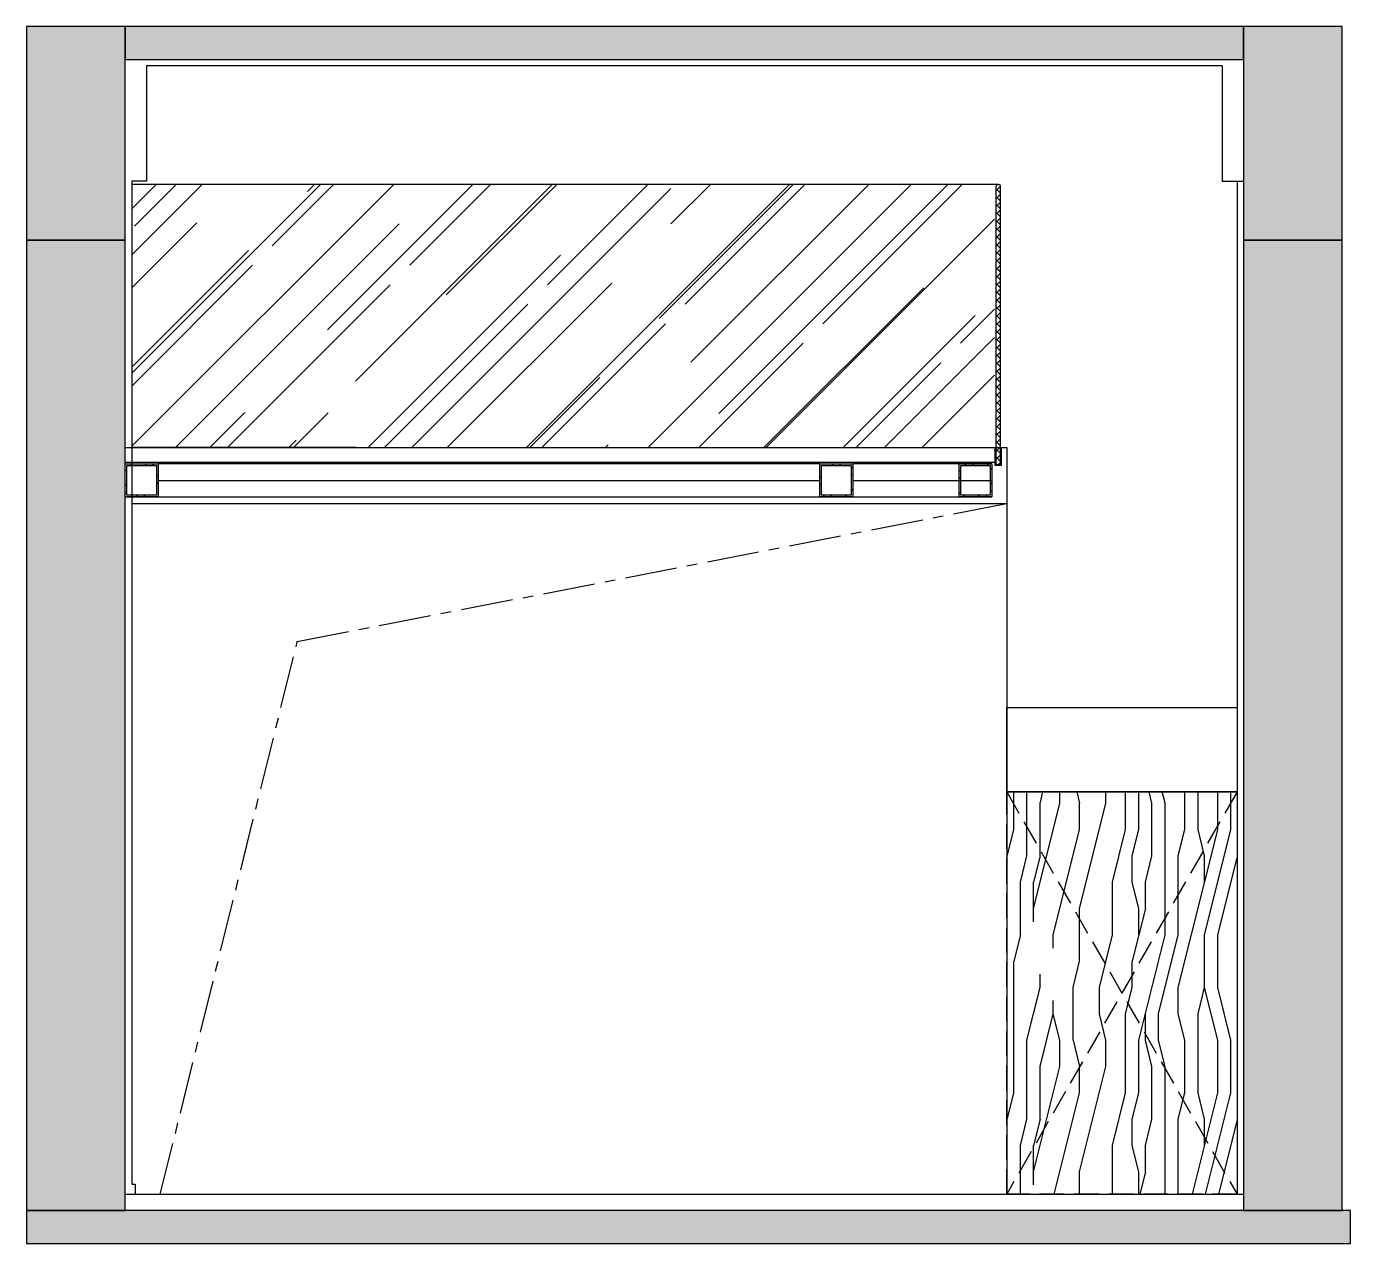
# Model space of a CAD drawing. Header units: millimetres. Extents: x -94739 to 67223, y -48947 to 34737.
# Drawn here: x -68776 to -64751, y -47258 to -43558 of the extents above; entities that cross this region are included whole.
import ezdxf

# ---------------------------------------------------------------- set-up
doc = ezdxf.new("R2010")
doc.units = ezdxf.units.MM
doc.linetypes.add('$1$CENTER', pattern=[50.8, 31.75, -6.35, 6.35, -6.35])
doc.linetypes.add('DASH', pattern=[0.35, 0.25, -0.1])
for name, color, linetype in [('!PboDT-填充', 250, 'Continuous'), ('!PboDT-填充(点)', 33, 'Continuous'), ('!PboDT-看线', 30, 'Continuous'), ('!PboDT-细线', 134, 'Continuous'), ('_0', 7, 'Continuous'), ('DT-常规填充', 250, 'Continuous'), ('DT-深灰填充', 251, 'Continuous'), ('DT-通用', 200, 'Continuous'), ('Xline', 6, 'Continuous'), ('墙体填充', 7, 'Continuous')]:
    doc.layers.add(name, color=color, linetype=linetype)

# ---------------------------------------------------------------- blocks, each defined once
blk = doc.blocks.new('*U630')
at = {"layer": 'DT-深灰填充'}
blk.add_hatch(color=256, dxfattribs=at).paths.add_polyline_path([(0, -650), (300, -650), (300, 0), (0, 0)])
at = {"layer": 'DT-通用', "color": 200, "ltscale": 10}
blk.add_lwpolyline([(0, -650), (300, -650), (300, 0), (0, 0)], close=True, dxfattribs=at)
blk = doc.blocks.new('*U177')
at = {"layer": 'DT-深灰填充'}
blk.add_hatch(color=256, dxfattribs=at).paths.add_polyline_path([(0, -650), (300, -650), (300, 0), (0, 0)])
at = {"layer": 'DT-通用', "color": 200, "ltscale": 10}
blk.add_lwpolyline([(0, -650), (300, -650), (300, 0), (0, 0)], close=True, dxfattribs=at)
blk = doc.blocks.new('*U629')
at = {"layer": 'DT-深灰填充'}
blk.add_hatch(color=256, dxfattribs=at).paths.add_polyline_path([(0, -100), (3399.9, -100), (3399.9, 0), (0, 0)])
at = {"layer": 'DT-通用', "color": 200, "ltscale": 10}
blk.add_lwpolyline([(0, -100), (3399.9, -100), (3399.9, 0), (0, 0)], close=True, dxfattribs=at)
blk = doc.blocks.new('*U134')
at = {"layer": 'DT-深灰填充'}
blk.add_hatch(color=256, dxfattribs=at).paths.add_polyline_path([(0, -100), (4025, -100), (4025, 0), (0, 0)])
at = {"layer": 'DT-通用', "color": 200, "ltscale": 10}
blk.add_lwpolyline([(0, -100), (4025, -100), (4025, 0), (0, 0)], close=True, dxfattribs=at)
blk = doc.blocks.new('*U631')
at = {"layer": 'DT-常规填充'}
h = blk.add_hatch(dxfattribs=at)
h.set_pattern_fill('钢筋混凝土', color=256, scale=10, style=0, pattern_type=2)
h.set_pattern_definition([(45, (-188549.607, 178096.65), (-35.355339, 35.355339), []), (50, (-188549.61, 178096.65), (71.726018, -6.275213), [7.5, -82.5]), (355, (-188549.61, 178096.65), (-13.875133, 75.219213), [6, -66]), (100.4514, (-188543.63, 178096.125), (57.850938, 68.943954), [6.37402, -70.114211]), (46.1842, (-188549.61, 178116.65), (106.724105, -16.5519), [11.25, -123.75]), (96.6356, (-188540.71, 178115.27), (93.46627, 97.411787), [9.56103, -105.1713]), (351.1842, (-188549.61, 178116.65), (93.466195, 97.41186), [9, -99]), (21, (-188539.61, 178111.65), (59.690705, -40.261889), [7.5, -82.5]), (326, (-188539.61, 178111.65), (24.331533, 72.515005), [6, -66]), (71.4514, (-188534.63, 178108.29), (84.022263, 32.25305), [6.37402, -70.114211]), (37.5, (-188549.607, 178096.648), (1.2159855, 33.2893854), [0.5, -65.2, 0.5, -67, 0.5, -66.25]), (7.5, (-188549.607, 178096.648), (26.3069537, 39.441171), [0.5, -38.2, 0.5, -63.7, 0.5, -25.25]), (327.5, (-188571.907, 178096.648), (53.3822436, -2.2554872), [0.5, -25, 0.5, -78, 0.5, -103.5]), (317.5, (-188581.907, 178096.65), (58.318617, 10.010498), [0.5, -32.5, 0.5, -51.8, 0.5, -73.5])])
h.paths.add_polyline_path([(-2950, 300), (0, 300), (0, 0), (-2950, 0)])
at = {"layer": 'DT-通用', "color": 200, "ltscale": 10}
blk.add_lwpolyline([(-2950, 300), (0, 300), (0, 0), (-2950, 0)], close=True, dxfattribs=at)
blk = doc.blocks.new('*U178')
at = {"layer": 'DT-常规填充'}
h = blk.add_hatch(dxfattribs=at)
h.set_pattern_fill('钢筋混凝土', color=256, scale=10, style=0, pattern_type=2)
h.set_pattern_definition([(45, (-188549.607, 178096.64), (-35.355339, 35.355339), []), (50, (-188549.61, 178096.64), (71.726018, -6.275213), [7.5, -82.5]), (355, (-188549.61, 178096.64), (-13.875133, 75.219213), [6, -66]), (100.4514, (-188543.63, 178096.12), (57.850938, 68.943954), [6.37402, -70.114211]), (46.1842, (-188549.61, 178116.64), (106.724105, -16.5519), [11.25, -123.75]), (96.6356, (-188540.71, 178115.26), (93.46627, 97.411787), [9.56103, -105.1713]), (351.1842, (-188549.61, 178116.64), (93.466195, 97.41186), [9, -99]), (21, (-188539.61, 178111.64), (59.690705, -40.261889), [7.5, -82.5]), (326, (-188539.61, 178111.64), (24.331533, 72.515005), [6, -66]), (71.4514, (-188534.63, 178108.29), (84.022263, 32.25305), [6.37402, -70.114211]), (37.5, (-188549.607, 178096.642), (1.2159855, 33.2893854), [0.5, -65.2, 0.5, -67, 0.5, -66.25]), (7.5, (-188549.607, 178096.642), (26.3069537, 39.441171), [0.5, -38.2, 0.5, -63.7, 0.5, -25.25]), (327.5, (-188571.907, 178096.642), (53.3822436, -2.2554872), [0.5, -25, 0.5, -78, 0.5, -103.5]), (317.5, (-188581.907, 178096.64), (58.318617, 10.010498), [0.5, -32.5, 0.5, -51.8, 0.5, -73.5])])
h.paths.add_polyline_path([(-2950, 300), (0, 300), (0, 0), (-2950, 0)])
at = {"layer": 'DT-通用', "color": 200, "ltscale": 10}
blk.add_lwpolyline([(-2950, 300), (0, 300), (0, 0), (-2950, 0)], close=True, dxfattribs=at)
blk = doc.blocks.new('*U523')
at = {"color": 3}
blk.add_lwpolyline([(0, 3080), (0, 30), (-10, 30), (-10, 0)], dxfattribs=at)
blk = doc.blocks.new('海龙_06251419')
at = {"layer": '!PboDT-填充'}
h = blk.add_hatch(dxfattribs=at)
h.set_pattern_fill('ANSI34', color=250, scale=0.5)
h.set_pattern_definition([(45, (-644.18, -282.5), (-6.73519, 6.73519), []), (45, (-641.935, -282.5), (-6.73519, 6.73519), []), (45, (-639.69, -282.5), (-6.73519, 6.73519), []), (45, (-637.4445, -282.5), (-6.73519, 6.73519), [])])
h.paths.add_polyline_path([(-9.5, -227.5), (-7.5, -227.5), (-7.5, -280.5), (7.5, -280.5), (7.5, -227.5), (9.5, -227.5), (9.5, -282.5), (-9.5, -282.5)])
h = blk.add_hatch(dxfattribs=at)
h.set_pattern_fill('AR-SAND', color=250, scale=0.05)
h.set_pattern_definition([(37.5, (-647.6797, -223.5378), (-0.0800016, 2.447066), [0, -1.9304, 0, -2.159, 0, -2.06375]), (7.5, (-647.6797, -223.5378), (2.247616, 3.584126), [0, -1.0414, 0, -1.7399, 0, -0.66675]), (327.5, (-649.2418, -223.5378), (3.954962, 0.007186), [0, -0.635, 0, -2.286, 0, -2.9845]), (317.5, (-649.2418, -223.5378), (3.817782, 1.114647), [0, -0.3175, 0, -1.4986, 0, -1.7145])])
edge = h.paths.add_edge_path()
edge.add_arc((-8.5, -223.2), 2.55, 293.6044, 351.5627)
edge.add_line((-6, -223.5), (-6, -279))
edge.add_line((-6, -279), (6, -279))
edge.add_line((6, -279), (6, -225.5))
edge.add_arc((8.5, -225.2), 2.55, 188.4373, 246.4762)
edge.add_line((7.5, -227.5), (7.5, -280.5))
edge.add_line((7.5, -280.5), (-7.5, -280.5))
edge.add_line((-7.5, -280.5), (-7.5, -225.5))
at = {"layer": '!PboDT-填充(点)'}
h = blk.add_hatch(dxfattribs=at)
h.set_pattern_fill('!PYH_GALSSC', color=251, scale=12, angle=270, style=0, pattern_type=2)
h.set_pattern_definition([(315, (6, 357.5), (11.9999, 11.9999), []), (45, (6, 357.5), (-11.9999, 11.9999), [])])
edge = h.paths.add_edge_path()
edge.add_arc((1, 567.5), 5, 0, 90)
edge.add_line((1, 572.5), (-1, 572.5))
edge.add_arc((-1, 567.5), 5, 90, 180)
edge.add_line((-6, 567.5), (-6, -279))
edge.add_line((-6, -279), (6, -279))
edge.add_line((6, -279), (6, 567.5))
at = {"layer": '!PboDT-看线', "color": 136}
blk.add_line((6, -279), (-6, -279), dxfattribs=at)
blk.add_lwpolyline([(6, -279), (6, 567.5, 0.414214), (1, 572.5), (-1, 572.5, 0.414214), (-6, 567.5), (-6, -279)], format="xyb", dxfattribs=at)
at = {"layer": '!PboDT-细线'}
blk.add_lwpolyline([(7.5, -227.5), (7.5, -280.5), (-7.5, -280.5), (-7.5, -227.5), (-9.5, -227.5), (-9.5, -282.5), (9.5, -282.5), (9.5, -227.5)], close=True, dxfattribs=at)
blk.add_lwpolyline([(7.5, -227.5), (7.5, -280.5), (-7.5, -280.5), (-7.5, -227.5), (-9.5, -227.5), (-9.5, -282.5), (9.5, -282.5), (9.5, -227.5)], close=True, dxfattribs=at)
for centre, start, end in [((-8.5, -225.2), 293.5238, 351.5627), ((-8.5, -225.2), 293.5238, 351.5627), ((8.5, -225.2), 188.4373, 246.4762), ((8.5, -225.2), 188.4373, 246.4762)]:
    blk.add_arc(centre, 2.55, start, end, dxfattribs=at)
blk = doc.blocks.new('海龙_07245003')
h = blk.add_hatch()
h.set_pattern_fill('ANSI32', color=250, scale=5, style=0)
h.set_pattern_definition([(45, (43918.13, 180120.193), (-33.67596, 33.67596), []), (45, (43940.58, 180120.193), (-33.67596, 33.67596), [])])
h.paths.add_polyline_path([(-45, 45), (45, 45), (45, -45), (-45, -45)], flags=16)
h.paths.add_polyline_path([(-50, 50), (50, 50), (50, -50), (-50, -50)])
at = {"color": 251}
for points in [[(-50, 50), (50, 50), (50, -50), (-50, -50)], [(-45, 45), (45, 45), (45, -45), (-45, -45)]]:
    blk.add_lwpolyline(points, close=True, dxfattribs=at)

msp = doc.modelspace()

# ---------------------------------------------------------------- hatches: boundary and pattern name
h = msp.add_hatch()
h.set_pattern_fill('FB木纹中SC300', color=250, scale=200, angle=90, pattern_type=2)
h.set_pattern_definition([(90, (24.9, 0), (-800, 5e-14), [160, -240, 80, -320]), (90, (4.9, 560), (-800, 5e-14), [160, -640]), (90, (-35.1, 480), (-800, 5e-14), [80, -720]), (90, (-55.1, 40), (-800, 5e-14), [40, -560, 40, -160]), (90, (-95.1, 320), (-800, 5e-14), [160, -240, 40, -360]), (90, (-115.1, 120), (-800, 5e-14), [120, -680]), (90, (-135.1, 320), (-800, 5e-14), [240, -560]), (90, (-155.1, 80), (-800, 5e-14), [160, -640]), (90, (-175.1, 400), (-800, 5e-14), [400, -400]), (90, (-215.1, 160), (-800, 5e-14), [80, -240, 160, -320]), (90, (-235.1, 720), (-800, 5e-14), [160, -640]), (90, (-255.1, 560), (-800, 5e-14), [80, -720]), (90, (-275.1, 400), (-800, 5e-14), [80, -720]), (90, (-295.1, 2e-14), (-800, 5e-14), [160, -640]), (90, (-315.1, 400), (-800, 5e-14), [160, -640]), (90, (-355.1, 400), (-800, 5e-14), [160, -160, 160, -320]), (90, (-395.1, 240), (-800, 5e-14), [80, -400, 160, -160]), (90, (-415.1, 400), (-800, 5e-14), [240, -560]), (90, (-455.1, 400), (-800, 5e-14), [160, -640]), (90, (-475.1, 80), (-800, 5e-14), [240, -320, 80, -160]), (90, (-515.1, 80), (-800, 5e-14), [400, -400]), (90, (-535.1, 560), (-800, 5e-14), [80, -720]), (90, (-555.1, 320), (-800, 5e-14), [160, -640]), (90, (-575.1, 160), (-800, 5e-14), [80, -320, 80, -320]), (90, (-595.1, 80), (-800, 5e-14), [80, -240, 160, -320]), (90, (-615.1, 240), (-800, 5e-14), [80, -400, 80, -240]), (90, (-635.1, 400), (-800, 5e-14), [240, -560]), (90, (-675.1, 80), (-800, 5e-14), [160, -640]), (90, (-695.1, 480), (-800, 5e-14), [80, -720]), (90, (-715.1, 640), (-800, 5e-14), [80, -720]), (104.03624, (-35.11, 560), (3e-08, 800), [82.4, -3216.0844]), (104.03624, (-215.11, 640), (3e-08, 800), [82.4, -3216.0844]), (104.03624, (-695.11, 560), (3e-08, 800), [82.4, -3216.0844]), (104.03624, (-395.11, 320), (3e-08, 800), [82.4, -3216.0844]), (104.03624, (-515.11, 480), (3e-08, 800), [82.4, -3216.0844]), (104.03624, (-455.11, 560), (3e-08, 800), [82.4, -3216.0844]), (104.03624, (-595.11, 160), (3e-08, 800), [82.4, -3216.0844]), (104.03624, (-555.11, 480), (3e-08, 800), [82.4, -3216.0844]), (104.03624, (-255.11, 640), (3e-08, 800), [164.8, -3133.6844]), (104.03624, (-315.11, 560), (3e-08, 800), [164.8, -3133.6844]), (104.03624, (-355.11, 560), (3e-08, 800), [164.8, -3133.6844]), (255.96376, (-95.11, 320), (3e-08, -800), [82.4, -164.8, 82.4, -2968.8844]), (255.96376, (-215.11, 160), (3e-08, -800), [82.4, -3216.0844]), (255.96376, (-575.11, 160), (3e-08, -800), [164.8, -3133.6844]), (284.03624, (4.89, 560), (-3e-08, -800), [82.4, -3216.0844]), (75.96376, (4.89, 720), (-3e-08, 800), [82.4, -3216.0844]), (75.96376, (-275.11, 480), (-3e-08, 800), [82.4, -3216.0844]), (75.96376, (-415.11, 640), (-3e-08, 800), [82.4, -3216.0844]), (75.96376, (-475.11, 320), (-3e-08, 800), [82.4, -3216.0844]), (75.96376, (-575.11, 240), (-3e-08, 800), [82.4, -3216.0844]), (75.96376, (-615.11, 320), (-3e-08, 800), [82.4, -3216.0844]), (75.96376, (-475.11, 320), (-3e-08, 800), [82.4, -3216.0844]), (75.96376, (-595.11, 560), (-3e-08, 800), [329.6, -2968.8844]), (75.96376, (-55.11, 80), (-3e-08, 800), [329.6, -2968.8844]), (75.96376, (-115.11, 160), (-3e-08, 800), [329.6, -2968.8844]), (75.96376, (-155.11, 240), (-3e-08, 800), [82.4, -164.8, 164.8, -2886.4844]), (75.96376, (-215.11, 240), (-3e-08, 800), [164.8, -164.8, 164.8, -2804.0844]), (75.96376, (-295.11, 160), (-3e-08, 800), [329.6, -2968.8844]), (75.96376, (-355.11, 80), (-3e-08, 800), [329.6, -2968.8844]), (75.96376, (-395.11, 80), (-3e-08, 800), [329.6, -2968.8844]), (75.96376, (-635.11, 640), (-3e-08, 800), [82.4, -3216.0844]), (75.96377, (-715.11, 720), (-0.00015, 800), [164.8, -3133.6844]), (75.96377, (-675.11, 240), (-0.00015, 800), [164.8, -3133.6844]), (75.96376, (24.89, 160), (-1e-05, 800), [329.6, -2968.8844]), (75.96376, (-535.11, 640), (-1e-05, 800), [247.2, -3051.2844]), (75.96376, (-475.11, 720), (-1e-05, 800), [494.4, -2804.0844])])
h.paths.add_polyline_path([(-65096.1, -45884.9), (-65796.1, -45884.9), (-65796.1, -47107.9), (-65096.1, -47107.9), (-65096.1, -47067.9)])
at = {"layer": '墙体填充', "ltscale": 20}
h = msp.add_hatch(dxfattribs=at)
h.set_pattern_fill('AR-RROOF', color=250, scale=10, angle=45)
h.set_pattern_definition([(45, (-18935, -178287.8), (215.52615, 574.7364), [3810, -508, 1270, -254]), (45, (-18785.93, -177959.12), (-418.4799, 59.2697), [762, -83.82, 1524, -190.5]), (45, (-18997.87, -178045.33), (813.6112, 1054.28207), [2032, -355.6, 1016, -254])])
edge = h.paths.add_edge_path()
edge.add_line((-68456, -44837.9), (-68456, -44037.9))
edge.add_line((-68456, -44037.9), (-65833, -44037.9))
edge.add_line((-65833, -44037.9), (-65833, -44835.9))
edge.add_arc((-65835.5, -44835.5), 2.55, 246.4762, 351.5627, ccw=False)
edge.add_line((-65836.6, -44837.9), (-68456, -44837.9))

# ---------------------------------------------------------------- linework, layer by layer
at = {"color": 3}
for p, q in [((-65141.1, -43677.9), (-68411, -43677.9)), ((-65796.1, -44837.9), (-65796.1, -45007.9)), ((-68476, -44987.9), (-65841.1, -44987.9)), ((-68456, -45007.9), (-65796.1, -45007.9))]:
    msp.add_line(p, q, dxfattribs=at)
at = {"color": 1, "linetype": 'DASH', "ltscale": 300}
for p, q in [((-65096.1, -45884.9), (-65796.1, -47107.9)), ((-65796.1, -45884.9), (-65096.1, -47107.9))]:
    msp.add_line(p, q, dxfattribs=at)
at = {"color": 160}
msp.add_line((-68476, -47107.9), (-65076.1, -47107.9), dxfattribs=at)
at = {"color": 3}
for points in [[(-68411, -43677.9), (-68411, -44027.9), (-68456, -44027.9)], [(-65141.1, -43677.9), (-65141.1, -44027.9), (-65076.1, -44027.9)], [(-65096.1, -44027.9), (-65096.1, -47107.9)], [(-65796.1, -45007.9), (-65796.1, -47107.9)]]:
    msp.add_lwpolyline(points, dxfattribs=at)
at = {"color": 1, "ltscale": 20}
msp.add_lwpolyline([(-65821.1, -44037.9), (-68456, -44037.9)], dxfattribs=at)
at = {"color": 160, "ltscale": 20}
msp.add_lwpolyline([(-68476, -44837.9), (-65796.1, -44837.9)], dxfattribs=at)
at = {"color": 5}
msp.add_lwpolyline([(-67776.1, -44837.7), (-68456, -44837.9)], dxfattribs=at)
at = {"color": 251}
for points in [[(-68476, -44882.9), (-65831.6, -44882.9)], [(-65841.1, -44887.9), (-66264, -44887.9), (-66264, -44937.9), (-65841.1, -44937.9)]]:
    msp.add_lwpolyline(points, dxfattribs=at)
msp.add_lwpolyline([(-68376, -44937.9), (-66364, -44937.9), (-66364, -44887.9), (-68376, -44887.9)], close=True, dxfattribs=at)
at = {"color": 30}
msp.add_lwpolyline([(-65796.1, -45627.9), (-65096.1, -45627.9), (-65096.1, -45884.9), (-65796.1, -45884.9)], close=True, dxfattribs=at)
at = {"color": 1, "linetype": 'DASH', "ltscale": 300}
msp.add_lwpolyline([(-65796.1, -45884.9), (-65096.1, -45884.9), (-65096.1, -47107.9), (-65796.1, -47107.9)], close=True, dxfattribs=at)
at = {"layer": '_0', "color": 136, "linetype": '$1$CENTER', "ltscale": 5}
msp.add_lwpolyline([(-68369.3, -47107.9), (-67952.7, -45427.9), (-65796.1, -45007.9)], dxfattribs=at)
at = {"layer": 'Xline', "color": 30}
msp.add_line((-65796.1, -45884.9), (-65096.1, -45884.9), dxfattribs=at)

# ---------------------------------------------------------------- block references
for name, p in [('*U177', (-68776, -43557.9)), ('*U629', (-68476, -43557.9)), ('*U630', (-65076.1, -43557.9)), ('海龙_07245003', (-68426, -44937.9)), ('海龙_07245003', (-66314, -44937.9)), ('海龙_07245003', (-65891.1, -44937.9)), ('*U134', (-68776, -47157.9))]:
    msp.add_blockref(name, p)
at = {"xscale": -1}
msp.add_blockref('*U523', (-68456, -47107.9), dxfattribs=at)
at = {"color": 136, "ltscale": 300, "xscale": -1}
msp.add_blockref('海龙_06251419', (-65822.1, -44610.4), dxfattribs=at)
at = {"xscale": -1, "rotation": 89.9999999999992}
for name, p in [('*U178', (-68476, -47157.9)), ('*U631', (-64776.1, -47157.9))]:
    msp.add_blockref(name, p, dxfattribs=at)

doc.saveas('drawing.dxf')
